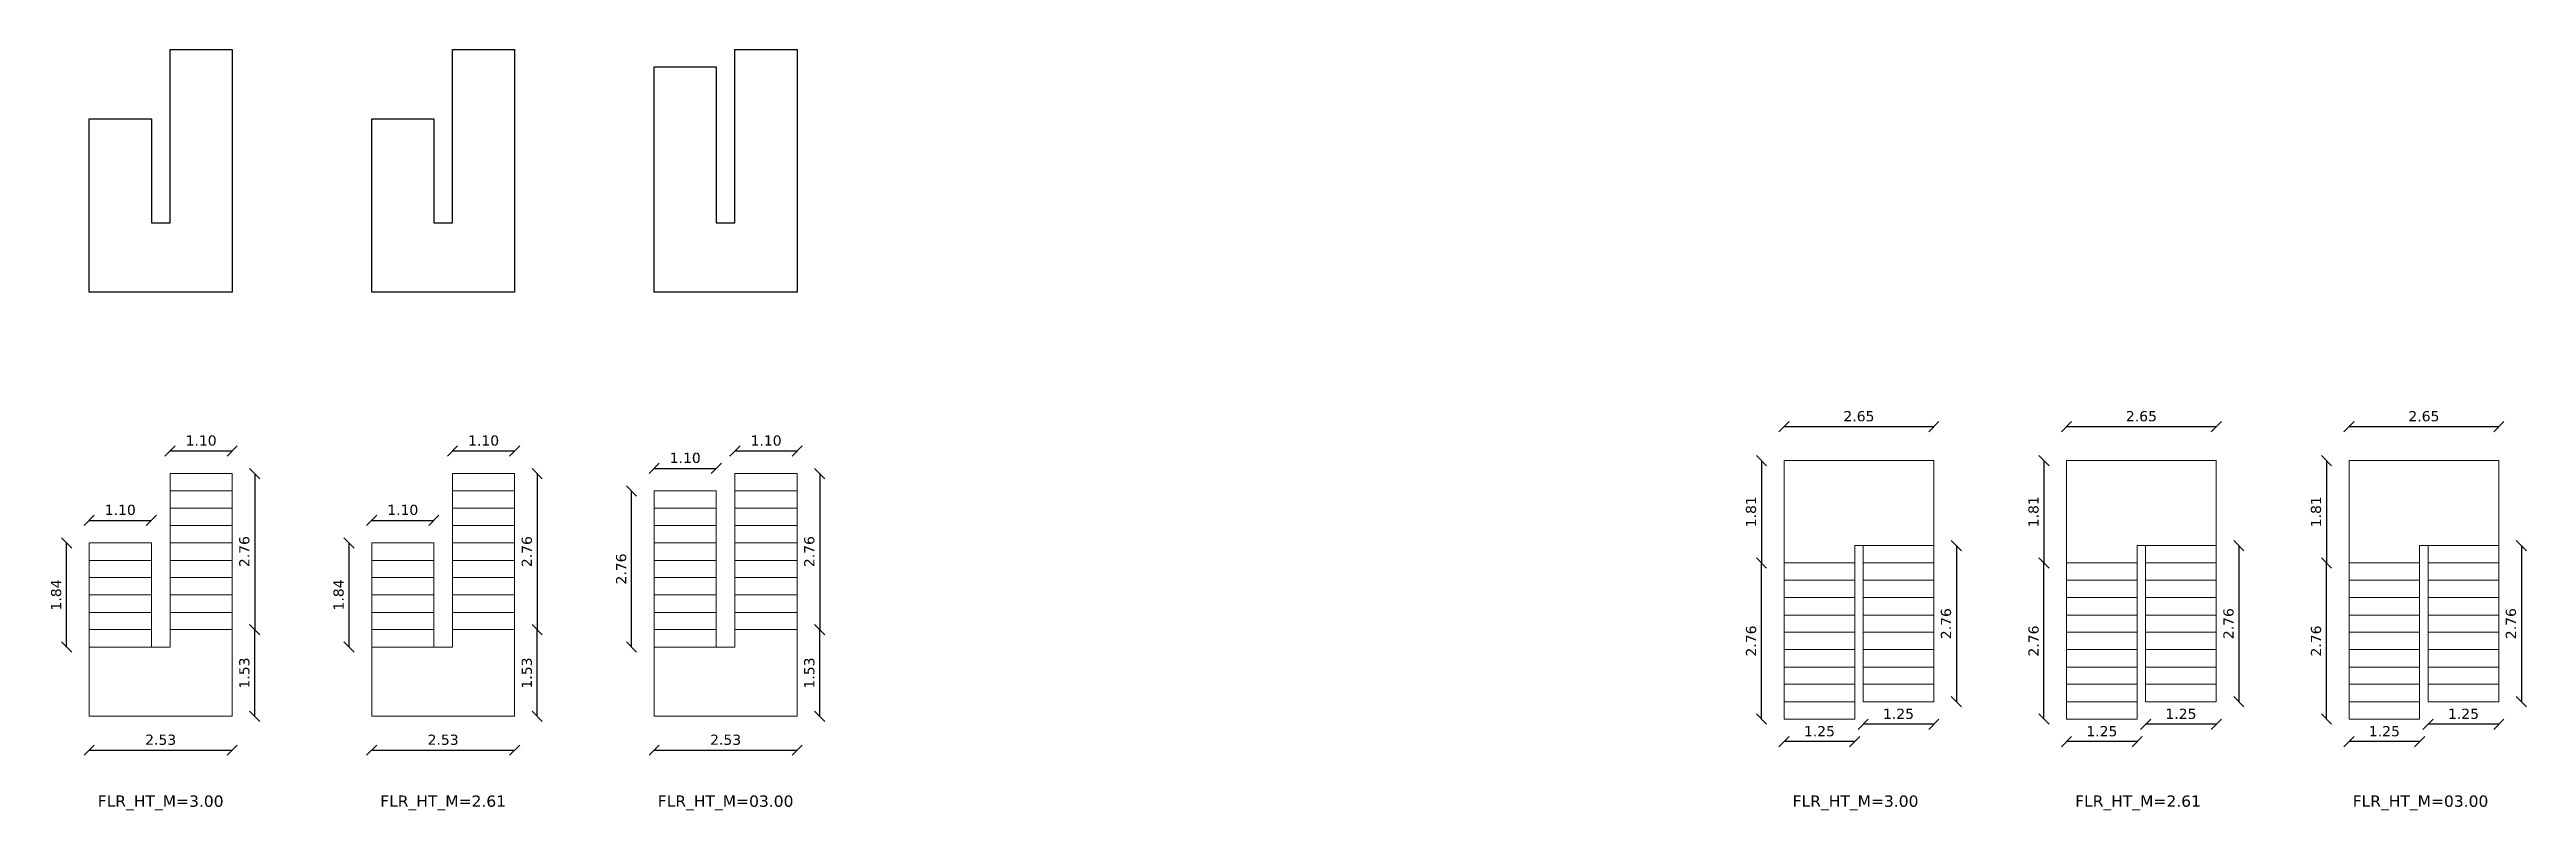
# Model space of a CAD drawing. Header units: metres. Extents: x 609 to 1377, y 679 to 857.
# Drawn here: x 1032.09 to 1075.93, y 723.85 to 737.31 of the extents above; entities that cross this region are included whole.
import ezdxf

# ---------------------------------------------------------------- set-up
doc = ezdxf.new("R2010")
doc.units = ezdxf.units.M
doc.header["$MEASUREMENT"] = 0
doc.header["$PDMODE"] = 2
doc.header["$PDSIZE"] = 50
doc.layers.get('0').update_dxf_attribs({"lineweight": 0})
doc.layers.get('Defpoints').update_dxf_attribs({"lineweight": 0})
for name, color, linetype, lineweight in [('BLK_1_FLR_-1_FIRESTAIR_1', 1, 'Continuous', 0), ('BLK_1_FLR_-1_FIRESTAIR_1_FLIGHT_1', 7, 'Continuous', 0), ('BLK_1_FLR_-1_FIRESTAIR_1_FLIGHT_2', 7, 'Continuous', 0), ('BLK_1_FLR_-1_FIRESTAIR_1_LANDING_1', 7, 'Continuous', 0), ('BLK_1_FLR_-1_STAIR_1_FLIGHT_1', 7, 'Continuous', 0), ('BLK_1_FLR_-1_STAIR_1_FLIGHT_2', 7, 'Continuous', 0), ('BLK_1_FLR_-1_STAIR_1_LANDING_1', 7, 'Continuous', 0), ('BLK_1_FLR_0_FIRESTAIR_1', 1, 'Continuous', 0), ('BLK_1_FLR_0_FIRESTAIR_1_FLIGHT_1', 7, 'Continuous', 0), ('BLK_1_FLR_0_FIRESTAIR_1_FLIGHT_2', 7, 'Continuous', 0), ('BLK_1_FLR_0_FIRESTAIR_1_LANDING_1', 7, 'Continuous', 0), ('BLK_1_FLR_0_STAIR_1_FLIGHT_1', 7, 'Continuous', 0), ('BLK_1_FLR_0_STAIR_1_FLIGHT_2', 7, 'Continuous', 0), ('BLK_1_FLR_0_STAIR_1_LANDING_1', 7, 'Continuous', 0), ('BLK_1_FLR_1_FIRESTAIR_1', 1, 'Continuous', 0), ('BLK_1_FLR_1_FIRESTAIR_1_FLIGHT_1', 7, 'Continuous', 0), ('BLK_1_FLR_1_FIRESTAIR_1_FLIGHT_2', 7, 'Continuous', 0), ('BLK_1_FLR_1_FIRESTAIR_1_LANDING_1', 7, 'Continuous', 0), ('BLK_1_FLR_1_STAIR_1_FLIGHT_1', 7, 'Continuous', 0), ('BLK_1_FLR_1_STAIR_1_FLIGHT_2', 7, 'Continuous', 0), ('BLK_1_FLR_1_STAIR_1_LANDING_1', 7, 'Continuous', 0)]:
    doc.layers.add(name, color=color, linetype=linetype, lineweight=lineweight)
for name, color, linetype in [('BLK_1_FLR_-1_STAIR_1', 1, 'Continuous'), ('BLK_1_FLR_0_STAIR_1', 1, 'Continuous'), ('BLK_1_FLR_1_STAIR_1', 1, 'Continuous')]:
    doc.layers.add(name, color=color, linetype=linetype)
doc.styles.get("Standard").update_dxf_attribs({"font": 'verdana.ttf', "height": 0.18})
doc.dimstyles.get("Standard").update_dxf_attribs({"dimscale": 0, "dimtxt": 0.18, "dimasz": 0.18, "dimexe": 0.18, "dimexo": 0.0625, "dimgap": 0.09, "dimtad": 1, "dimtoh": 1, "dimzin": 0, "dimdsep": 46, "dimtxsty": 'Standard', "dimblk": 'OBLIQUE', "dimcen": 0.09, "dimse1": 1, "dimse2": 1, "dimadec": 0, "dimazin": 0, "dimtfac": 1, "dimtofl": 0, "dimtmove": 0, "dimatfit": 3, "dimldrblk": 'OBLIQUE', "dimfxl": 1, "dimtolj": 1, "dimtzin": 0, "dimarcsym": 0})

msp = doc.modelspace()

# ---------------------------------------------------------------- texts
at = {"layer": 'BLK_1_FLR_-1_FIRESTAIR_1', "insert": (1064.053, 724.113), "char_height": 0.2, "width": 2.4, "attachment_point": 2}
msp.add_mtext('FLR_HT_M=3.00', dxfattribs=at)
at = {"layer": 'BLK_1_FLR_-1_STAIR_1', "linetype": 'Continuous', "insert": (1034.053, 724.113), "char_height": 0.2, "width": 2.4, "attachment_point": 2}
msp.add_mtext('FLR_HT_M=3.00', dxfattribs=at)
at = {"layer": 'BLK_1_FLR_0_FIRESTAIR_1', "insert": (1069.053, 724.113), "char_height": 0.2, "width": 2.4, "attachment_point": 2}
msp.add_mtext('FLR_HT_M=2.61', dxfattribs=at)
at = {"layer": 'BLK_1_FLR_0_STAIR_1', "linetype": 'Continuous', "insert": (1039.053, 724.113), "char_height": 0.2, "width": 2.4, "attachment_point": 2}
msp.add_mtext('FLR_HT_M=2.61', dxfattribs=at)
at = {"layer": 'BLK_1_FLR_1_FIRESTAIR_1', "insert": (1074.053, 724.113), "char_height": 0.2, "width": 2.4, "attachment_point": 2}
msp.add_mtext('FLR_HT_M=03.00', dxfattribs=at)
at = {"layer": 'BLK_1_FLR_1_STAIR_1', "linetype": 'Continuous', "insert": (1044.053, 724.113), "char_height": 0.2, "width": 2.4, "attachment_point": 2}
msp.add_mtext('FLR_HT_M=03.00', dxfattribs=at)

# ---------------------------------------------------------------- blocks, each defined once
blk = doc.blocks.new('_Oblique')
at = {"color": 0, "linetype": 'ByBlock', "lineweight": -2}
blk.add_line((-0.5, -0.5), (0.5, 0.5), dxfattribs=at)
blk = doc.blocks.new('*D126')
at = {"layer": 'BLK_1_FLR_0_STAIR_1_FLIGHT_2', "color": 0, "linetype": 'Continuous', "lineweight": -2}
blk.add_line((1037.388, 726.739), (1037.388, 728.579), dxfattribs=at)
at = {"layer": 'Defpoints', "color": 0, "linetype": 'Continuous'}
for p in [(1037.388, 728.579), (1037.788, 728.579), (1037.788, 726.739)]:
    blk.add_point(p, dxfattribs=at)
at = {"layer": 'BLK_1_FLR_0_STAIR_1_FLIGHT_2', "color": 0, "linetype": 'Continuous', "lineweight": -2, "xscale": 0.18, "yscale": 0.18, "zscale": 0.18}
for p, rotation in [((1037.388, 728.579), 90), ((1037.388, 726.739), 270)]:
    blk.add_blockref('_Oblique', p, dxfattribs=dict(at, rotation=rotation))
at = {"layer": 'BLK_1_FLR_0_STAIR_1_FLIGHT_2', "color": 0, "linetype": 'Continuous', "insert": (1037.204, 727.659), "char_height": 0.18, "attachment_point": 5, "rotation": 90}
blk.add_mtext('\\A1;1.84', dxfattribs=at)
blk = doc.blocks.new('*D127')
at = {"layer": 'BLK_1_FLR_0_STAIR_1_FLIGHT_1', "color": 0, "linetype": 'Continuous', "lineweight": -2}
blk.add_line((1040.718, 729.806), (1040.718, 727.046), dxfattribs=at)
at = {"layer": 'Defpoints', "color": 0, "linetype": 'Continuous'}
for p in [(1040.318, 729.806), (1040.318, 727.046), (1040.718, 727.046)]:
    blk.add_point(p, dxfattribs=at)
at = {"layer": 'BLK_1_FLR_0_STAIR_1_FLIGHT_1', "color": 0, "linetype": 'Continuous', "lineweight": -2, "xscale": 0.18, "yscale": 0.18, "zscale": 0.18}
for p, rotation in [((1040.718, 729.806), 90), ((1040.718, 727.046), 270)]:
    blk.add_blockref('_Oblique', p, dxfattribs=dict(at, rotation=rotation))
at = {"layer": 'BLK_1_FLR_0_STAIR_1_FLIGHT_1', "color": 0, "linetype": 'Continuous', "insert": (1040.535, 728.426), "char_height": 0.18, "attachment_point": 5, "rotation": 90}
blk.add_mtext('\\A1;2.76', dxfattribs=at)
blk = doc.blocks.new('*D128')
at = {"layer": 'BLK_1_FLR_0_STAIR_1_FLIGHT_2', "color": 0, "linetype": 'Continuous', "lineweight": -2}
blk.add_line((1037.788, 728.979), (1038.888, 728.979), dxfattribs=at)
at = {"layer": 'Defpoints', "color": 0, "linetype": 'Continuous'}
for p in [(1038.888, 728.979), (1037.788, 728.579), (1038.888, 728.579)]:
    blk.add_point(p, dxfattribs=at)
at = {"layer": 'BLK_1_FLR_0_STAIR_1_FLIGHT_2', "color": 0, "linetype": 'Continuous', "lineweight": -2, "xscale": 0.18, "yscale": 0.18, "zscale": 0.18, "rotation": 180}
blk.add_blockref('_Oblique', (1037.788, 728.979), dxfattribs=at)
at = {"layer": 'BLK_1_FLR_0_STAIR_1_FLIGHT_2', "color": 0, "linetype": 'Continuous', "lineweight": -2, "xscale": 0.18, "yscale": 0.18, "zscale": 0.18}
blk.add_blockref('_Oblique', (1038.888, 728.979), dxfattribs=at)
at = {"layer": 'BLK_1_FLR_0_STAIR_1_FLIGHT_2', "color": 0, "linetype": 'Continuous', "insert": (1038.338, 729.163), "char_height": 0.18, "attachment_point": 5}
blk.add_mtext('\\A1;1.10', dxfattribs=at)
blk = doc.blocks.new('*D129')
at = {"layer": 'BLK_1_FLR_0_STAIR_1_FLIGHT_1', "color": 0, "linetype": 'Continuous', "lineweight": -2}
blk.add_line((1039.219, 730.207), (1040.318, 730.207), dxfattribs=at)
at = {"layer": 'Defpoints', "color": 0, "linetype": 'Continuous'}
for p in [(1040.318, 730.207), (1039.219, 729.806), (1040.318, 729.807)]:
    blk.add_point(p, dxfattribs=at)
at = {"layer": 'BLK_1_FLR_0_STAIR_1_FLIGHT_1', "color": 0, "linetype": 'Continuous', "lineweight": -2, "xscale": 0.18, "yscale": 0.18, "zscale": 0.18, "rotation": 180}
blk.add_blockref('_Oblique', (1039.219, 730.207), dxfattribs=at)
at = {"layer": 'BLK_1_FLR_0_STAIR_1_FLIGHT_1', "color": 0, "linetype": 'Continuous', "lineweight": -2, "xscale": 0.18, "yscale": 0.18, "zscale": 0.18}
blk.add_blockref('_Oblique', (1040.318, 730.207), dxfattribs=at)
at = {"layer": 'BLK_1_FLR_0_STAIR_1_FLIGHT_1', "color": 0, "linetype": 'Continuous', "insert": (1039.769, 730.39), "char_height": 0.18, "attachment_point": 5}
blk.add_mtext('\\A1;1.10', dxfattribs=at)
blk = doc.blocks.new('*D131')
at = {"layer": 'BLK_1_FLR_0_FIRESTAIR_1_FLIGHT_2', "color": 0, "lineweight": -2}
blk.add_line((1070.838, 728.532), (1070.838, 725.772), dxfattribs=at)
at = {"layer": 'Defpoints', "color": 0}
for p in [(1070.438, 728.532), (1070.438, 725.772), (1070.838, 725.772)]:
    blk.add_point(p, dxfattribs=at)
at = {"layer": 'BLK_1_FLR_0_FIRESTAIR_1_FLIGHT_2', "color": 0, "lineweight": -2, "xscale": 0.18, "yscale": 0.18, "zscale": 0.18}
for p, rotation in [((1070.838, 728.532), 90), ((1070.838, 725.772), 270)]:
    blk.add_blockref('_Oblique', p, dxfattribs=dict(at, rotation=rotation))
at = {"layer": 'BLK_1_FLR_0_FIRESTAIR_1_FLIGHT_2', "color": 0, "insert": (1070.655, 727.152), "char_height": 0.18, "attachment_point": 5, "rotation": 90}
blk.add_mtext('\\A1;2.76', dxfattribs=at)
blk = doc.blocks.new('*D132')
at = {"layer": 'BLK_1_FLR_0_FIRESTAIR_1_FLIGHT_1', "color": 0, "lineweight": -2}
blk.add_line((1067.388, 725.465), (1067.388, 728.225), dxfattribs=at)
at = {"layer": 'Defpoints', "color": 0}
for p in [(1067.388, 728.225), (1067.788, 728.225), (1067.788, 725.465)]:
    blk.add_point(p, dxfattribs=at)
at = {"layer": 'BLK_1_FLR_0_FIRESTAIR_1_FLIGHT_1', "color": 0, "lineweight": -2, "xscale": 0.18, "yscale": 0.18, "zscale": 0.18}
for p, rotation in [((1067.388, 728.225), 90), ((1067.388, 725.465), 270)]:
    blk.add_blockref('_Oblique', p, dxfattribs=dict(at, rotation=rotation))
at = {"layer": 'BLK_1_FLR_0_FIRESTAIR_1_FLIGHT_1', "color": 0, "insert": (1067.205, 726.845), "char_height": 0.18, "attachment_point": 5, "rotation": 90}
blk.add_mtext('\\A1;2.76', dxfattribs=at)
blk = doc.blocks.new('*D130')
at = {"layer": 'BLK_1_FLR_0_FIRESTAIR_1_FLIGHT_2', "color": 0, "lineweight": -2}
blk.add_line((1070.438, 725.372), (1069.187, 725.372), dxfattribs=at)
at = {"layer": 'Defpoints', "color": 0}
for p in [(1069.187, 725.772), (1070.438, 725.772), (1069.187, 725.372)]:
    blk.add_point(p, dxfattribs=at)
at = {"layer": 'BLK_1_FLR_0_FIRESTAIR_1_FLIGHT_2', "color": 0, "lineweight": -2, "xscale": 0.18, "yscale": 0.18, "zscale": 0.18, "rotation": 180}
blk.add_blockref('_Oblique', (1069.187, 725.372), dxfattribs=at)
at = {"layer": 'BLK_1_FLR_0_FIRESTAIR_1_FLIGHT_2', "color": 0, "lineweight": -2, "xscale": 0.18, "yscale": 0.18, "zscale": 0.18}
blk.add_blockref('_Oblique', (1070.438, 725.372), dxfattribs=at)
at = {"layer": 'BLK_1_FLR_0_FIRESTAIR_1_FLIGHT_2', "color": 0, "insert": (1069.813, 725.556), "char_height": 0.18, "attachment_point": 5}
blk.add_mtext('\\A1;1.25', dxfattribs=at)
blk = doc.blocks.new('*D133')
at = {"layer": 'BLK_1_FLR_0_FIRESTAIR_1_FLIGHT_1', "color": 0, "lineweight": -2}
blk.add_line((1069.038, 725.065), (1067.788, 725.065), dxfattribs=at)
at = {"layer": 'Defpoints', "color": 0}
for p in [(1067.788, 725.465), (1069.038, 725.465), (1067.788, 725.065)]:
    blk.add_point(p, dxfattribs=at)
at = {"layer": 'BLK_1_FLR_0_FIRESTAIR_1_FLIGHT_1', "color": 0, "lineweight": -2, "xscale": 0.18, "yscale": 0.18, "zscale": 0.18, "rotation": 180}
blk.add_blockref('_Oblique', (1067.788, 725.065), dxfattribs=at)
at = {"layer": 'BLK_1_FLR_0_FIRESTAIR_1_FLIGHT_1', "color": 0, "lineweight": -2, "xscale": 0.18, "yscale": 0.18, "zscale": 0.18}
blk.add_blockref('_Oblique', (1069.038, 725.065), dxfattribs=at)
at = {"layer": 'BLK_1_FLR_0_FIRESTAIR_1_FLIGHT_1', "color": 0, "insert": (1068.413, 725.248), "char_height": 0.18, "attachment_point": 5}
blk.add_mtext('\\A1;1.25', dxfattribs=at)
blk = doc.blocks.new('*D134')
at = {"layer": 'BLK_1_FLR_0_STAIR_1_LANDING_1', "color": 0, "lineweight": -2}
blk.add_line((1037.788, 724.913), (1040.318, 724.913), dxfattribs=at)
at = {"layer": 'Defpoints', "color": 0, "linetype": 'Continuous'}
for p in [(1037.788, 725.513), (1040.318, 725.513), (1040.318, 724.913)]:
    blk.add_point(p, dxfattribs=at)
at = {"layer": 'BLK_1_FLR_0_STAIR_1_LANDING_1', "color": 0, "linetype": 'Continuous', "lineweight": -2, "xscale": 0.18, "yscale": 0.18, "zscale": 0.18, "rotation": 180}
blk.add_blockref('_Oblique', (1037.788, 724.913), dxfattribs=at)
at = {"layer": 'BLK_1_FLR_0_STAIR_1_LANDING_1', "color": 0, "linetype": 'Continuous', "lineweight": -2, "xscale": 0.18, "yscale": 0.18, "zscale": 0.18}
blk.add_blockref('_Oblique', (1040.318, 724.913), dxfattribs=at)
at = {"layer": 'BLK_1_FLR_0_STAIR_1_LANDING_1', "color": 0, "linetype": 'Continuous', "insert": (1039.053, 725.097), "char_height": 0.18, "attachment_point": 5}
blk.add_mtext('\\A1;2.53', dxfattribs=at)
blk = doc.blocks.new('*D135')
at = {"layer": 'BLK_1_FLR_0_FIRESTAIR_1_LANDING_1', "color": 0, "lineweight": -2}
blk.add_line((1070.438, 730.636), (1067.788, 730.636), dxfattribs=at)
at = {"layer": 'Defpoints', "color": 0}
for p in [(1067.788, 730.636), (1067.788, 730.036), (1070.438, 730.036)]:
    blk.add_point(p, dxfattribs=at)
at = {"layer": 'BLK_1_FLR_0_FIRESTAIR_1_LANDING_1', "color": 0, "lineweight": -2, "xscale": 0.18, "yscale": 0.18, "zscale": 0.18, "rotation": 180}
blk.add_blockref('_Oblique', (1067.788, 730.636), dxfattribs=at)
at = {"layer": 'BLK_1_FLR_0_FIRESTAIR_1_LANDING_1', "color": 0, "lineweight": -2, "xscale": 0.18, "yscale": 0.18, "zscale": 0.18}
blk.add_blockref('_Oblique', (1070.438, 730.636), dxfattribs=at)
at = {"layer": 'BLK_1_FLR_0_FIRESTAIR_1_LANDING_1', "color": 0, "insert": (1069.113, 730.82), "char_height": 0.18, "attachment_point": 5}
blk.add_mtext('\\A1;2.65', dxfattribs=at)
blk = doc.blocks.new('*D136')
at = {"layer": 'BLK_1_FLR_0_STAIR_1_LANDING_1', "color": 0, "lineweight": -2}
blk.add_line((1040.718, 725.513), (1040.718, 727.046), dxfattribs=at)
at = {"layer": 'Defpoints', "color": 0, "linetype": 'Continuous'}
for p in [(1040.318, 727.046), (1040.718, 727.046), (1040.318, 725.513)]:
    blk.add_point(p, dxfattribs=at)
at = {"layer": 'BLK_1_FLR_0_STAIR_1_LANDING_1', "color": 0, "linetype": 'Continuous', "lineweight": -2, "xscale": 0.18, "yscale": 0.18, "zscale": 0.18}
for p, rotation in [((1040.718, 727.046), 90), ((1040.718, 725.513), 270)]:
    blk.add_blockref('_Oblique', p, dxfattribs=dict(at, rotation=rotation))
at = {"layer": 'BLK_1_FLR_0_STAIR_1_LANDING_1', "color": 0, "linetype": 'Continuous', "insert": (1040.535, 726.279), "char_height": 0.18, "attachment_point": 5, "rotation": 90}
blk.add_mtext('\\A1;1.53', dxfattribs=at)
blk = doc.blocks.new('*D137')
at = {"layer": 'BLK_1_FLR_0_FIRESTAIR_1_LANDING_1', "color": 0, "lineweight": -2}
blk.add_line((1067.388, 730.036), (1067.388, 728.225), dxfattribs=at)
at = {"layer": 'Defpoints', "color": 0}
for p in [(1067.788, 730.036), (1067.388, 728.225), (1067.788, 728.225)]:
    blk.add_point(p, dxfattribs=at)
at = {"layer": 'BLK_1_FLR_0_FIRESTAIR_1_LANDING_1', "color": 0, "lineweight": -2, "xscale": 0.18, "yscale": 0.18, "zscale": 0.18}
for p, rotation in [((1067.388, 730.036), 90), ((1067.388, 728.225), 270)]:
    blk.add_blockref('_Oblique', p, dxfattribs=dict(at, rotation=rotation))
at = {"layer": 'BLK_1_FLR_0_FIRESTAIR_1_LANDING_1', "color": 0, "insert": (1067.204, 729.131), "char_height": 0.18, "attachment_point": 5, "rotation": 90}
blk.add_mtext('\\A1;1.81', dxfattribs=at)
blk = doc.blocks.new('*D290')
at = {"layer": 'BLK_1_FLR_-1_STAIR_1_FLIGHT_1', "color": 0, "linetype": 'Continuous', "lineweight": -2}
blk.add_line((1032.388, 726.739), (1032.388, 728.579), dxfattribs=at)
at = {"layer": 'Defpoints', "color": 0, "linetype": 'Continuous'}
for p in [(1032.388, 728.579), (1032.788, 728.579), (1032.788, 726.739)]:
    blk.add_point(p, dxfattribs=at)
at = {"layer": 'BLK_1_FLR_-1_STAIR_1_FLIGHT_1', "color": 0, "linetype": 'Continuous', "lineweight": -2, "xscale": 0.18, "yscale": 0.18, "zscale": 0.18}
for p, rotation in [((1032.388, 728.579), 90), ((1032.388, 726.739), 270)]:
    blk.add_blockref('_Oblique', p, dxfattribs=dict(at, rotation=rotation))
at = {"layer": 'BLK_1_FLR_-1_STAIR_1_FLIGHT_1', "color": 0, "linetype": 'Continuous', "insert": (1032.204, 727.659), "char_height": 0.18, "attachment_point": 5, "rotation": 90}
blk.add_mtext('\\A1;1.84', dxfattribs=at)
blk = doc.blocks.new('*D291')
at = {"layer": 'BLK_1_FLR_-1_STAIR_1_FLIGHT_2', "color": 0, "linetype": 'Continuous', "lineweight": -2}
blk.add_line((1035.718, 729.806), (1035.718, 727.046), dxfattribs=at)
at = {"layer": 'Defpoints', "color": 0, "linetype": 'Continuous'}
for p in [(1035.318, 729.806), (1035.318, 727.046), (1035.718, 727.046)]:
    blk.add_point(p, dxfattribs=at)
at = {"layer": 'BLK_1_FLR_-1_STAIR_1_FLIGHT_2', "color": 0, "linetype": 'Continuous', "lineweight": -2, "xscale": 0.18, "yscale": 0.18, "zscale": 0.18}
for p, rotation in [((1035.718, 729.806), 90), ((1035.718, 727.046), 270)]:
    blk.add_blockref('_Oblique', p, dxfattribs=dict(at, rotation=rotation))
at = {"layer": 'BLK_1_FLR_-1_STAIR_1_FLIGHT_2', "color": 0, "linetype": 'Continuous', "insert": (1035.535, 728.426), "char_height": 0.18, "attachment_point": 5, "rotation": 90}
blk.add_mtext('\\A1;2.76', dxfattribs=at)
blk = doc.blocks.new('*D292')
at = {"layer": 'BLK_1_FLR_-1_STAIR_1_FLIGHT_1', "color": 0, "linetype": 'Continuous', "lineweight": -2}
blk.add_line((1032.788, 728.979), (1033.888, 728.979), dxfattribs=at)
at = {"layer": 'Defpoints', "color": 0, "linetype": 'Continuous'}
for p in [(1033.888, 728.979), (1032.788, 728.579), (1033.888, 728.579)]:
    blk.add_point(p, dxfattribs=at)
at = {"layer": 'BLK_1_FLR_-1_STAIR_1_FLIGHT_1', "color": 0, "linetype": 'Continuous', "lineweight": -2, "xscale": 0.18, "yscale": 0.18, "zscale": 0.18, "rotation": 180}
blk.add_blockref('_Oblique', (1032.788, 728.979), dxfattribs=at)
at = {"layer": 'BLK_1_FLR_-1_STAIR_1_FLIGHT_1', "color": 0, "linetype": 'Continuous', "lineweight": -2, "xscale": 0.18, "yscale": 0.18, "zscale": 0.18}
blk.add_blockref('_Oblique', (1033.888, 728.979), dxfattribs=at)
at = {"layer": 'BLK_1_FLR_-1_STAIR_1_FLIGHT_1', "color": 0, "linetype": 'Continuous', "insert": (1033.338, 729.163), "char_height": 0.18, "attachment_point": 5}
blk.add_mtext('\\A1;1.10', dxfattribs=at)
blk = doc.blocks.new('*D293')
at = {"layer": 'BLK_1_FLR_-1_STAIR_1_FLIGHT_2', "color": 0, "linetype": 'Continuous', "lineweight": -2}
blk.add_line((1034.219, 730.207), (1035.318, 730.207), dxfattribs=at)
at = {"layer": 'Defpoints', "color": 0, "linetype": 'Continuous'}
for p in [(1035.318, 730.207), (1034.219, 729.806), (1035.318, 729.807)]:
    blk.add_point(p, dxfattribs=at)
at = {"layer": 'BLK_1_FLR_-1_STAIR_1_FLIGHT_2', "color": 0, "linetype": 'Continuous', "lineweight": -2, "xscale": 0.18, "yscale": 0.18, "zscale": 0.18, "rotation": 180}
blk.add_blockref('_Oblique', (1034.219, 730.207), dxfattribs=at)
at = {"layer": 'BLK_1_FLR_-1_STAIR_1_FLIGHT_2', "color": 0, "linetype": 'Continuous', "lineweight": -2, "xscale": 0.18, "yscale": 0.18, "zscale": 0.18}
blk.add_blockref('_Oblique', (1035.318, 730.207), dxfattribs=at)
at = {"layer": 'BLK_1_FLR_-1_STAIR_1_FLIGHT_2', "color": 0, "linetype": 'Continuous', "insert": (1034.769, 730.39), "char_height": 0.18, "attachment_point": 5}
blk.add_mtext('\\A1;1.10', dxfattribs=at)
blk = doc.blocks.new('*D288')
at = {"layer": 'BLK_1_FLR_-1_STAIR_1_LANDING_1', "color": 0, "lineweight": -2}
blk.add_line((1032.788, 724.913), (1035.318, 724.913), dxfattribs=at)
at = {"layer": 'Defpoints', "color": 0}
for p in [(1032.788, 725.513), (1035.318, 725.513), (1035.318, 724.913)]:
    blk.add_point(p, dxfattribs=at)
at = {"layer": 'BLK_1_FLR_-1_STAIR_1_LANDING_1', "color": 0, "lineweight": -2, "xscale": 0.18, "yscale": 0.18, "zscale": 0.18, "rotation": 180}
blk.add_blockref('_Oblique', (1032.788, 724.913), dxfattribs=at)
at = {"layer": 'BLK_1_FLR_-1_STAIR_1_LANDING_1', "color": 0, "lineweight": -2, "xscale": 0.18, "yscale": 0.18, "zscale": 0.18}
blk.add_blockref('_Oblique', (1035.318, 724.913), dxfattribs=at)
at = {"layer": 'BLK_1_FLR_-1_STAIR_1_LANDING_1', "color": 0, "insert": (1034.053, 725.097), "char_height": 0.18, "attachment_point": 5}
blk.add_mtext('\\A1;2.53', dxfattribs=at)
blk = doc.blocks.new('*D289')
at = {"layer": 'BLK_1_FLR_-1_STAIR_1_LANDING_1', "color": 0, "lineweight": -2}
blk.add_line((1035.718, 725.513), (1035.718, 727.046), dxfattribs=at)
at = {"layer": 'Defpoints', "color": 0}
for p in [(1035.318, 727.046), (1035.718, 727.046), (1035.318, 725.513)]:
    blk.add_point(p, dxfattribs=at)
at = {"layer": 'BLK_1_FLR_-1_STAIR_1_LANDING_1', "color": 0, "lineweight": -2, "xscale": 0.18, "yscale": 0.18, "zscale": 0.18}
for p, rotation in [((1035.718, 727.046), 90), ((1035.718, 725.513), 270)]:
    blk.add_blockref('_Oblique', p, dxfattribs=dict(at, rotation=rotation))
at = {"layer": 'BLK_1_FLR_-1_STAIR_1_LANDING_1', "color": 0, "insert": (1035.535, 726.279), "char_height": 0.18, "attachment_point": 5, "rotation": 90}
blk.add_mtext('\\A1;1.53', dxfattribs=at)
blk = doc.blocks.new('*D296')
at = {"layer": 'BLK_1_FLR_1_STAIR_1_FLIGHT_2', "color": 0, "linetype": 'Continuous', "lineweight": -2}
blk.add_line((1042.388, 726.739), (1042.388, 729.499), dxfattribs=at)
at = {"layer": 'Defpoints', "color": 0, "linetype": 'Continuous'}
for p in [(1042.388, 729.499), (1042.788, 729.499), (1042.788, 726.739)]:
    blk.add_point(p, dxfattribs=at)
at = {"layer": 'BLK_1_FLR_1_STAIR_1_FLIGHT_2', "color": 0, "linetype": 'Continuous', "lineweight": -2, "xscale": 0.18, "yscale": 0.18, "zscale": 0.18}
for p, rotation in [((1042.388, 729.499), 90), ((1042.388, 726.739), 270)]:
    blk.add_blockref('_Oblique', p, dxfattribs=dict(at, rotation=rotation))
at = {"layer": 'BLK_1_FLR_1_STAIR_1_FLIGHT_2', "color": 0, "linetype": 'Continuous', "insert": (1042.205, 728.119), "char_height": 0.18, "attachment_point": 5, "rotation": 90}
blk.add_mtext('\\A1;2.76', dxfattribs=at)
blk = doc.blocks.new('*D297')
at = {"layer": 'BLK_1_FLR_1_STAIR_1_FLIGHT_1', "color": 0, "linetype": 'Continuous', "lineweight": -2}
blk.add_line((1045.718, 729.806), (1045.718, 727.046), dxfattribs=at)
at = {"layer": 'Defpoints', "color": 0, "linetype": 'Continuous'}
for p in [(1045.318, 729.806), (1045.318, 727.046), (1045.718, 727.046)]:
    blk.add_point(p, dxfattribs=at)
at = {"layer": 'BLK_1_FLR_1_STAIR_1_FLIGHT_1', "color": 0, "linetype": 'Continuous', "lineweight": -2, "xscale": 0.18, "yscale": 0.18, "zscale": 0.18}
for p, rotation in [((1045.718, 729.806), 90), ((1045.718, 727.046), 270)]:
    blk.add_blockref('_Oblique', p, dxfattribs=dict(at, rotation=rotation))
at = {"layer": 'BLK_1_FLR_1_STAIR_1_FLIGHT_1', "color": 0, "linetype": 'Continuous', "insert": (1045.535, 728.426), "char_height": 0.18, "attachment_point": 5, "rotation": 90}
blk.add_mtext('\\A1;2.76', dxfattribs=at)
blk = doc.blocks.new('*D298')
at = {"layer": 'BLK_1_FLR_1_STAIR_1_FLIGHT_2', "color": 0, "linetype": 'Continuous', "lineweight": -2}
blk.add_line((1042.788, 729.899), (1043.888, 729.899), dxfattribs=at)
at = {"layer": 'Defpoints', "color": 0, "linetype": 'Continuous'}
for p in [(1043.888, 729.899), (1042.788, 729.499), (1043.888, 729.499)]:
    blk.add_point(p, dxfattribs=at)
at = {"layer": 'BLK_1_FLR_1_STAIR_1_FLIGHT_2', "color": 0, "linetype": 'Continuous', "lineweight": -2, "xscale": 0.18, "yscale": 0.18, "zscale": 0.18, "rotation": 180}
blk.add_blockref('_Oblique', (1042.788, 729.899), dxfattribs=at)
at = {"layer": 'BLK_1_FLR_1_STAIR_1_FLIGHT_2', "color": 0, "linetype": 'Continuous', "lineweight": -2, "xscale": 0.18, "yscale": 0.18, "zscale": 0.18}
blk.add_blockref('_Oblique', (1043.888, 729.899), dxfattribs=at)
at = {"layer": 'BLK_1_FLR_1_STAIR_1_FLIGHT_2', "color": 0, "linetype": 'Continuous', "insert": (1043.338, 730.083), "char_height": 0.18, "attachment_point": 5}
blk.add_mtext('\\A1;1.10', dxfattribs=at)
blk = doc.blocks.new('*D299')
at = {"layer": 'BLK_1_FLR_1_STAIR_1_FLIGHT_1', "color": 0, "linetype": 'Continuous', "lineweight": -2}
blk.add_line((1044.219, 730.207), (1045.318, 730.207), dxfattribs=at)
at = {"layer": 'Defpoints', "color": 0, "linetype": 'Continuous'}
for p in [(1045.318, 730.207), (1044.219, 729.806), (1045.318, 729.807)]:
    blk.add_point(p, dxfattribs=at)
at = {"layer": 'BLK_1_FLR_1_STAIR_1_FLIGHT_1', "color": 0, "linetype": 'Continuous', "lineweight": -2, "xscale": 0.18, "yscale": 0.18, "zscale": 0.18, "rotation": 180}
blk.add_blockref('_Oblique', (1044.219, 730.207), dxfattribs=at)
at = {"layer": 'BLK_1_FLR_1_STAIR_1_FLIGHT_1', "color": 0, "linetype": 'Continuous', "lineweight": -2, "xscale": 0.18, "yscale": 0.18, "zscale": 0.18}
blk.add_blockref('_Oblique', (1045.318, 730.207), dxfattribs=at)
at = {"layer": 'BLK_1_FLR_1_STAIR_1_FLIGHT_1', "color": 0, "linetype": 'Continuous', "insert": (1044.769, 730.39), "char_height": 0.18, "attachment_point": 5}
blk.add_mtext('\\A1;1.10', dxfattribs=at)
blk = doc.blocks.new('*D294')
at = {"layer": 'BLK_1_FLR_1_STAIR_1_LANDING_1', "color": 0, "lineweight": -2}
blk.add_line((1042.788, 724.913), (1045.318, 724.913), dxfattribs=at)
at = {"layer": 'Defpoints', "color": 0, "linetype": 'Continuous'}
for p in [(1042.788, 725.513), (1045.318, 725.513), (1045.318, 724.913)]:
    blk.add_point(p, dxfattribs=at)
at = {"layer": 'BLK_1_FLR_1_STAIR_1_LANDING_1', "color": 0, "linetype": 'Continuous', "lineweight": -2, "xscale": 0.18, "yscale": 0.18, "zscale": 0.18, "rotation": 180}
blk.add_blockref('_Oblique', (1042.788, 724.913), dxfattribs=at)
at = {"layer": 'BLK_1_FLR_1_STAIR_1_LANDING_1', "color": 0, "linetype": 'Continuous', "lineweight": -2, "xscale": 0.18, "yscale": 0.18, "zscale": 0.18}
blk.add_blockref('_Oblique', (1045.318, 724.913), dxfattribs=at)
at = {"layer": 'BLK_1_FLR_1_STAIR_1_LANDING_1', "color": 0, "linetype": 'Continuous', "insert": (1044.053, 725.097), "char_height": 0.18, "attachment_point": 5}
blk.add_mtext('\\A1;2.53', dxfattribs=at)
blk = doc.blocks.new('*D295')
at = {"layer": 'BLK_1_FLR_1_STAIR_1_LANDING_1', "color": 0, "lineweight": -2}
blk.add_line((1045.718, 725.513), (1045.718, 727.046), dxfattribs=at)
at = {"layer": 'Defpoints', "color": 0, "linetype": 'Continuous'}
for p in [(1045.318, 727.046), (1045.718, 727.046), (1045.318, 725.513)]:
    blk.add_point(p, dxfattribs=at)
at = {"layer": 'BLK_1_FLR_1_STAIR_1_LANDING_1', "color": 0, "linetype": 'Continuous', "lineweight": -2, "xscale": 0.18, "yscale": 0.18, "zscale": 0.18}
for p, rotation in [((1045.718, 727.046), 90), ((1045.718, 725.513), 270)]:
    blk.add_blockref('_Oblique', p, dxfattribs=dict(at, rotation=rotation))
at = {"layer": 'BLK_1_FLR_1_STAIR_1_LANDING_1', "color": 0, "linetype": 'Continuous', "insert": (1045.535, 726.279), "char_height": 0.18, "attachment_point": 5, "rotation": 90}
blk.add_mtext('\\A1;1.53', dxfattribs=at)
blk = doc.blocks.new('*D302')
at = {"layer": 'BLK_1_FLR_-1_FIRESTAIR_1_FLIGHT_1', "color": 0, "lineweight": -2}
blk.add_line((1065.838, 728.532), (1065.838, 725.772), dxfattribs=at)
at = {"layer": 'Defpoints', "color": 0}
for p in [(1065.438, 728.532), (1065.438, 725.772), (1065.838, 725.772)]:
    blk.add_point(p, dxfattribs=at)
at = {"layer": 'BLK_1_FLR_-1_FIRESTAIR_1_FLIGHT_1', "color": 0, "lineweight": -2, "xscale": 0.18, "yscale": 0.18, "zscale": 0.18}
for p, rotation in [((1065.838, 728.532), 90), ((1065.838, 725.772), 270)]:
    blk.add_blockref('_Oblique', p, dxfattribs=dict(at, rotation=rotation))
at = {"layer": 'BLK_1_FLR_-1_FIRESTAIR_1_FLIGHT_1', "color": 0, "insert": (1065.655, 727.152), "char_height": 0.18, "attachment_point": 5, "rotation": 90}
blk.add_mtext('\\A1;2.76', dxfattribs=at)
blk = doc.blocks.new('*D303')
at = {"layer": 'BLK_1_FLR_-1_FIRESTAIR_1_FLIGHT_2', "color": 0, "lineweight": -2}
blk.add_line((1062.388, 725.465), (1062.388, 728.225), dxfattribs=at)
at = {"layer": 'Defpoints', "color": 0}
for p in [(1062.388, 728.225), (1062.788, 728.225), (1062.788, 725.465)]:
    blk.add_point(p, dxfattribs=at)
at = {"layer": 'BLK_1_FLR_-1_FIRESTAIR_1_FLIGHT_2', "color": 0, "lineweight": -2, "xscale": 0.18, "yscale": 0.18, "zscale": 0.18}
for p, rotation in [((1062.388, 728.225), 90), ((1062.388, 725.465), 270)]:
    blk.add_blockref('_Oblique', p, dxfattribs=dict(at, rotation=rotation))
at = {"layer": 'BLK_1_FLR_-1_FIRESTAIR_1_FLIGHT_2', "color": 0, "insert": (1062.205, 726.845), "char_height": 0.18, "attachment_point": 5, "rotation": 90}
blk.add_mtext('\\A1;2.76', dxfattribs=at)
blk = doc.blocks.new('*D304')
at = {"layer": 'BLK_1_FLR_-1_FIRESTAIR_1_FLIGHT_1', "color": 0, "lineweight": -2}
blk.add_line((1065.438, 725.372), (1064.187, 725.372), dxfattribs=at)
at = {"layer": 'Defpoints', "color": 0}
for p in [(1064.187, 725.772), (1065.438, 725.772), (1064.187, 725.372)]:
    blk.add_point(p, dxfattribs=at)
at = {"layer": 'BLK_1_FLR_-1_FIRESTAIR_1_FLIGHT_1', "color": 0, "lineweight": -2, "xscale": 0.18, "yscale": 0.18, "zscale": 0.18, "rotation": 180}
blk.add_blockref('_Oblique', (1064.187, 725.372), dxfattribs=at)
at = {"layer": 'BLK_1_FLR_-1_FIRESTAIR_1_FLIGHT_1', "color": 0, "lineweight": -2, "xscale": 0.18, "yscale": 0.18, "zscale": 0.18}
blk.add_blockref('_Oblique', (1065.438, 725.372), dxfattribs=at)
at = {"layer": 'BLK_1_FLR_-1_FIRESTAIR_1_FLIGHT_1', "color": 0, "insert": (1064.813, 725.556), "char_height": 0.18, "attachment_point": 5}
blk.add_mtext('\\A1;1.25', dxfattribs=at)
blk = doc.blocks.new('*D305')
at = {"layer": 'BLK_1_FLR_-1_FIRESTAIR_1_FLIGHT_2', "color": 0, "lineweight": -2}
blk.add_line((1064.038, 725.065), (1062.788, 725.065), dxfattribs=at)
at = {"layer": 'Defpoints', "color": 0}
for p in [(1062.788, 725.465), (1064.038, 725.465), (1062.788, 725.065)]:
    blk.add_point(p, dxfattribs=at)
at = {"layer": 'BLK_1_FLR_-1_FIRESTAIR_1_FLIGHT_2', "color": 0, "lineweight": -2, "xscale": 0.18, "yscale": 0.18, "zscale": 0.18, "rotation": 180}
blk.add_blockref('_Oblique', (1062.788, 725.065), dxfattribs=at)
at = {"layer": 'BLK_1_FLR_-1_FIRESTAIR_1_FLIGHT_2', "color": 0, "lineweight": -2, "xscale": 0.18, "yscale": 0.18, "zscale": 0.18}
blk.add_blockref('_Oblique', (1064.038, 725.065), dxfattribs=at)
at = {"layer": 'BLK_1_FLR_-1_FIRESTAIR_1_FLIGHT_2', "color": 0, "insert": (1063.413, 725.248), "char_height": 0.18, "attachment_point": 5}
blk.add_mtext('\\A1;1.25', dxfattribs=at)
blk = doc.blocks.new('*D300')
at = {"layer": 'BLK_1_FLR_-1_FIRESTAIR_1_LANDING_1', "color": 0, "lineweight": -2}
blk.add_line((1065.438, 730.636), (1062.788, 730.636), dxfattribs=at)
at = {"layer": 'Defpoints', "color": 0}
for p in [(1062.788, 730.636), (1062.788, 730.036), (1065.438, 730.036)]:
    blk.add_point(p, dxfattribs=at)
at = {"layer": 'BLK_1_FLR_-1_FIRESTAIR_1_LANDING_1', "color": 0, "lineweight": -2, "xscale": 0.18, "yscale": 0.18, "zscale": 0.18, "rotation": 180}
blk.add_blockref('_Oblique', (1062.788, 730.636), dxfattribs=at)
at = {"layer": 'BLK_1_FLR_-1_FIRESTAIR_1_LANDING_1', "color": 0, "lineweight": -2, "xscale": 0.18, "yscale": 0.18, "zscale": 0.18}
blk.add_blockref('_Oblique', (1065.438, 730.636), dxfattribs=at)
at = {"layer": 'BLK_1_FLR_-1_FIRESTAIR_1_LANDING_1', "color": 0, "insert": (1064.113, 730.82), "char_height": 0.18, "attachment_point": 5}
blk.add_mtext('\\A1;2.65', dxfattribs=at)
blk = doc.blocks.new('*D301')
at = {"layer": 'BLK_1_FLR_-1_FIRESTAIR_1_LANDING_1', "color": 0, "lineweight": -2}
blk.add_line((1062.388, 730.036), (1062.388, 728.225), dxfattribs=at)
at = {"layer": 'Defpoints', "color": 0}
for p in [(1062.788, 730.036), (1062.388, 728.225), (1062.788, 728.225)]:
    blk.add_point(p, dxfattribs=at)
at = {"layer": 'BLK_1_FLR_-1_FIRESTAIR_1_LANDING_1', "color": 0, "lineweight": -2, "xscale": 0.18, "yscale": 0.18, "zscale": 0.18}
for p, rotation in [((1062.388, 730.036), 90), ((1062.388, 728.225), 270)]:
    blk.add_blockref('_Oblique', p, dxfattribs=dict(at, rotation=rotation))
at = {"layer": 'BLK_1_FLR_-1_FIRESTAIR_1_LANDING_1', "color": 0, "insert": (1062.204, 729.131), "char_height": 0.18, "attachment_point": 5, "rotation": 90}
blk.add_mtext('\\A1;1.81', dxfattribs=at)
blk = doc.blocks.new('*D308')
at = {"layer": 'BLK_1_FLR_1_FIRESTAIR_1_FLIGHT_2', "color": 0, "lineweight": -2}
blk.add_line((1075.838, 728.532), (1075.838, 725.772), dxfattribs=at)
at = {"layer": 'Defpoints', "color": 0}
for p in [(1075.438, 728.532), (1075.438, 725.772), (1075.838, 725.772)]:
    blk.add_point(p, dxfattribs=at)
at = {"layer": 'BLK_1_FLR_1_FIRESTAIR_1_FLIGHT_2', "color": 0, "lineweight": -2, "xscale": 0.18, "yscale": 0.18, "zscale": 0.18}
for p, rotation in [((1075.838, 728.532), 90), ((1075.838, 725.772), 270)]:
    blk.add_blockref('_Oblique', p, dxfattribs=dict(at, rotation=rotation))
at = {"layer": 'BLK_1_FLR_1_FIRESTAIR_1_FLIGHT_2', "color": 0, "insert": (1075.655, 727.152), "char_height": 0.18, "attachment_point": 5, "rotation": 90}
blk.add_mtext('\\A1;2.76', dxfattribs=at)
blk = doc.blocks.new('*D309')
at = {"layer": 'BLK_1_FLR_1_FIRESTAIR_1_FLIGHT_1', "color": 0, "lineweight": -2}
blk.add_line((1072.388, 725.465), (1072.388, 728.225), dxfattribs=at)
at = {"layer": 'Defpoints', "color": 0}
for p in [(1072.388, 728.225), (1072.788, 728.225), (1072.788, 725.465)]:
    blk.add_point(p, dxfattribs=at)
at = {"layer": 'BLK_1_FLR_1_FIRESTAIR_1_FLIGHT_1', "color": 0, "lineweight": -2, "xscale": 0.18, "yscale": 0.18, "zscale": 0.18}
for p, rotation in [((1072.388, 728.225), 90), ((1072.388, 725.465), 270)]:
    blk.add_blockref('_Oblique', p, dxfattribs=dict(at, rotation=rotation))
at = {"layer": 'BLK_1_FLR_1_FIRESTAIR_1_FLIGHT_1', "color": 0, "insert": (1072.205, 726.845), "char_height": 0.18, "attachment_point": 5, "rotation": 90}
blk.add_mtext('\\A1;2.76', dxfattribs=at)
blk = doc.blocks.new('*D310')
at = {"layer": 'BLK_1_FLR_1_FIRESTAIR_1_FLIGHT_2', "color": 0, "lineweight": -2}
blk.add_line((1075.438, 725.372), (1074.187, 725.372), dxfattribs=at)
at = {"layer": 'Defpoints', "color": 0}
for p in [(1074.187, 725.772), (1075.438, 725.772), (1074.187, 725.372)]:
    blk.add_point(p, dxfattribs=at)
at = {"layer": 'BLK_1_FLR_1_FIRESTAIR_1_FLIGHT_2', "color": 0, "lineweight": -2, "xscale": 0.18, "yscale": 0.18, "zscale": 0.18, "rotation": 180}
blk.add_blockref('_Oblique', (1074.187, 725.372), dxfattribs=at)
at = {"layer": 'BLK_1_FLR_1_FIRESTAIR_1_FLIGHT_2', "color": 0, "lineweight": -2, "xscale": 0.18, "yscale": 0.18, "zscale": 0.18}
blk.add_blockref('_Oblique', (1075.438, 725.372), dxfattribs=at)
at = {"layer": 'BLK_1_FLR_1_FIRESTAIR_1_FLIGHT_2', "color": 0, "insert": (1074.813, 725.556), "char_height": 0.18, "attachment_point": 5}
blk.add_mtext('\\A1;1.25', dxfattribs=at)
blk = doc.blocks.new('*D311')
at = {"layer": 'BLK_1_FLR_1_FIRESTAIR_1_FLIGHT_1', "color": 0, "lineweight": -2}
blk.add_line((1074.038, 725.065), (1072.788, 725.065), dxfattribs=at)
at = {"layer": 'Defpoints', "color": 0}
for p in [(1072.788, 725.465), (1074.038, 725.465), (1072.788, 725.065)]:
    blk.add_point(p, dxfattribs=at)
at = {"layer": 'BLK_1_FLR_1_FIRESTAIR_1_FLIGHT_1', "color": 0, "lineweight": -2, "xscale": 0.18, "yscale": 0.18, "zscale": 0.18, "rotation": 180}
blk.add_blockref('_Oblique', (1072.788, 725.065), dxfattribs=at)
at = {"layer": 'BLK_1_FLR_1_FIRESTAIR_1_FLIGHT_1', "color": 0, "lineweight": -2, "xscale": 0.18, "yscale": 0.18, "zscale": 0.18}
blk.add_blockref('_Oblique', (1074.038, 725.065), dxfattribs=at)
at = {"layer": 'BLK_1_FLR_1_FIRESTAIR_1_FLIGHT_1', "color": 0, "insert": (1073.413, 725.248), "char_height": 0.18, "attachment_point": 5}
blk.add_mtext('\\A1;1.25', dxfattribs=at)
blk = doc.blocks.new('*D306')
at = {"layer": 'BLK_1_FLR_1_FIRESTAIR_1_LANDING_1', "color": 0, "lineweight": -2}
blk.add_line((1075.438, 730.636), (1072.788, 730.636), dxfattribs=at)
at = {"layer": 'Defpoints', "color": 0}
for p in [(1072.788, 730.636), (1072.788, 730.036), (1075.438, 730.036)]:
    blk.add_point(p, dxfattribs=at)
at = {"layer": 'BLK_1_FLR_1_FIRESTAIR_1_LANDING_1', "color": 0, "lineweight": -2, "xscale": 0.18, "yscale": 0.18, "zscale": 0.18, "rotation": 180}
blk.add_blockref('_Oblique', (1072.788, 730.636), dxfattribs=at)
at = {"layer": 'BLK_1_FLR_1_FIRESTAIR_1_LANDING_1', "color": 0, "lineweight": -2, "xscale": 0.18, "yscale": 0.18, "zscale": 0.18}
blk.add_blockref('_Oblique', (1075.438, 730.636), dxfattribs=at)
at = {"layer": 'BLK_1_FLR_1_FIRESTAIR_1_LANDING_1', "color": 0, "insert": (1074.113, 730.82), "char_height": 0.18, "attachment_point": 5}
blk.add_mtext('\\A1;2.65', dxfattribs=at)
blk = doc.blocks.new('*D307')
at = {"layer": 'BLK_1_FLR_1_FIRESTAIR_1_LANDING_1', "color": 0, "lineweight": -2}
blk.add_line((1072.388, 730.036), (1072.388, 728.225), dxfattribs=at)
at = {"layer": 'Defpoints', "color": 0}
for p in [(1072.788, 730.036), (1072.388, 728.225), (1072.788, 728.225)]:
    blk.add_point(p, dxfattribs=at)
at = {"layer": 'BLK_1_FLR_1_FIRESTAIR_1_LANDING_1', "color": 0, "lineweight": -2, "xscale": 0.18, "yscale": 0.18, "zscale": 0.18}
for p, rotation in [((1072.388, 730.036), 90), ((1072.388, 728.225), 270)]:
    blk.add_blockref('_Oblique', p, dxfattribs=dict(at, rotation=rotation))
at = {"layer": 'BLK_1_FLR_1_FIRESTAIR_1_LANDING_1', "color": 0, "insert": (1072.204, 729.131), "char_height": 0.18, "attachment_point": 5, "rotation": 90}
blk.add_mtext('\\A1;1.81', dxfattribs=at)

# ---------------------------------------------------------------- dimensions: what is measured, and where the dimension line sits
at = {"layer": 'BLK_1_FLR_-1_FIRESTAIR_1_FLIGHT_1', "color": 1}
dim = msp.add_linear_dim(base=(1065.838, 725.772), p1=(1065.438, 728.532), p2=(1065.438, 725.772), angle=270, dimstyle='Standard', override={"dimscale": 1}, dxfattribs=at)
dim.commit()
dim.dimension.update_dxf_attribs({"geometry": '*D302', "text_midpoint": (1065.655, 727.152)})
at = {"layer": 'BLK_1_FLR_-1_FIRESTAIR_1_FLIGHT_1', "color": 2}
dim = msp.add_linear_dim(base=(1064.187, 725.372), p1=(1065.438, 725.772), p2=(1064.187, 725.772), angle=180, dimstyle='Standard', override={"dimscale": 1}, dxfattribs=at)
dim.commit()
dim.dimension.update_dxf_attribs({"geometry": '*D304', "text_midpoint": (1064.813, 725.556)})
at = {"layer": 'BLK_1_FLR_-1_FIRESTAIR_1_FLIGHT_2', "color": 1}
dim = msp.add_linear_dim(base=(1062.388, 728.225), p1=(1062.788, 725.465), p2=(1062.788, 728.225), angle=270, dimstyle='Standard', override={"dimscale": 1}, dxfattribs=at)
dim.commit()
dim.dimension.update_dxf_attribs({"geometry": '*D303', "text_midpoint": (1062.205, 726.845)})
at = {"layer": 'BLK_1_FLR_-1_FIRESTAIR_1_FLIGHT_2', "color": 2}
dim = msp.add_linear_dim(base=(1062.788, 725.065), p1=(1064.038, 725.465), p2=(1062.788, 725.465), angle=180, dimstyle='Standard', override={"dimscale": 1}, dxfattribs=at)
dim.commit()
dim.dimension.update_dxf_attribs({"geometry": '*D305', "text_midpoint": (1063.413, 725.248)})
at = {"layer": 'BLK_1_FLR_-1_FIRESTAIR_1_LANDING_1', "color": 1}
dim = msp.add_linear_dim(base=(1062.788, 730.636), p1=(1065.438, 730.036), p2=(1062.788, 730.036), angle=180, dimstyle='Standard', override={"dimscale": 1, "dimtmove": 1, "dimfxl": 5}, dxfattribs=at)
dim.commit()
dim.dimension.update_dxf_attribs({"geometry": '*D300', "text_midpoint": (1064.113, 730.82)})
at = {"layer": 'BLK_1_FLR_-1_FIRESTAIR_1_LANDING_1', "color": 2}
dim = msp.add_linear_dim(base=(1062.388, 728.225), p1=(1062.788, 730.036), p2=(1062.788, 728.225), angle=270, dimstyle='Standard', override={"dimscale": 1, "dimtmove": 1, "dimfxl": 5}, dxfattribs=at)
dim.commit()
dim.dimension.update_dxf_attribs({"geometry": '*D301', "text_midpoint": (1062.204, 729.131)})
at = {"layer": 'BLK_1_FLR_-1_STAIR_1_FLIGHT_1', "color": 2, "linetype": 'Continuous'}
dim = msp.add_linear_dim(base=(1033.888, 728.979), p1=(1032.788, 728.579), p2=(1033.888, 728.579), dimstyle='Standard', override={"dimscale": 1}, dxfattribs=at)
dim.commit()
dim.dimension.update_dxf_attribs({"geometry": '*D292', "text_midpoint": (1033.338, 729.163)})
at = {"layer": 'BLK_1_FLR_-1_STAIR_1_FLIGHT_1', "color": 1, "linetype": 'Continuous'}
dim = msp.add_linear_dim(base=(1032.388, 728.579), p1=(1032.788, 726.739), p2=(1032.788, 728.579), angle=90, dimstyle='Standard', override={"dimscale": 1}, dxfattribs=at)
dim.commit()
dim.dimension.update_dxf_attribs({"geometry": '*D290', "text_midpoint": (1032.204, 727.659)})
at = {"layer": 'BLK_1_FLR_-1_STAIR_1_FLIGHT_2', "color": 2, "linetype": 'Continuous'}
dim = msp.add_linear_dim(base=(1035.318, 730.207), p1=(1034.219, 729.806), p2=(1035.318, 729.807), dimstyle='Standard', override={"dimscale": 1}, dxfattribs=at)
dim.commit()
dim.dimension.update_dxf_attribs({"geometry": '*D293', "text_midpoint": (1034.769, 730.39)})
at = {"layer": 'BLK_1_FLR_-1_STAIR_1_FLIGHT_2', "color": 1, "linetype": 'Continuous'}
dim = msp.add_linear_dim(base=(1035.718, 727.046), p1=(1035.318, 729.806), p2=(1035.318, 727.046), angle=90, dimstyle='Standard', override={"dimscale": 1}, dxfattribs=at)
dim.commit()
dim.dimension.update_dxf_attribs({"geometry": '*D291', "text_midpoint": (1035.535, 728.426)})
at = {"layer": 'BLK_1_FLR_-1_STAIR_1_LANDING_1', "color": 2}
dim = msp.add_linear_dim(base=(1035.718, 727.046), p1=(1035.318, 725.513), p2=(1035.318, 727.046), angle=90, dimstyle='Standard', override={"dimscale": 1, "dimtmove": 1, "dimfxl": 5}, dxfattribs=at)
dim.commit()
dim.dimension.update_dxf_attribs({"geometry": '*D289', "text_midpoint": (1035.535, 726.279)})
at = {"layer": 'BLK_1_FLR_-1_STAIR_1_LANDING_1', "color": 1}
dim = msp.add_linear_dim(base=(1035.318, 724.913), p1=(1032.788, 725.513), p2=(1035.318, 725.513), dimstyle='Standard', override={"dimscale": 1, "dimtmove": 1, "dimfxl": 5}, dxfattribs=at)
dim.commit()
dim.dimension.update_dxf_attribs({"geometry": '*D288', "text_midpoint": (1034.053, 725.097)})
at = {"layer": 'BLK_1_FLR_0_FIRESTAIR_1_FLIGHT_1', "color": 1}
dim = msp.add_linear_dim(base=(1067.388, 728.225), p1=(1067.788, 725.465), p2=(1067.788, 728.225), angle=270, dimstyle='Standard', override={"dimscale": 1}, dxfattribs=at)
dim.commit()
dim.dimension.update_dxf_attribs({"geometry": '*D132', "text_midpoint": (1067.205, 726.845)})
at = {"layer": 'BLK_1_FLR_0_FIRESTAIR_1_FLIGHT_1', "color": 2}
dim = msp.add_linear_dim(base=(1067.788, 725.065), p1=(1069.038, 725.465), p2=(1067.788, 725.465), angle=180, dimstyle='Standard', override={"dimscale": 1}, dxfattribs=at)
dim.commit()
dim.dimension.update_dxf_attribs({"geometry": '*D133', "text_midpoint": (1068.413, 725.248)})
at = {"layer": 'BLK_1_FLR_0_FIRESTAIR_1_FLIGHT_2', "color": 1}
dim = msp.add_linear_dim(base=(1070.838, 725.772), p1=(1070.438, 728.532), p2=(1070.438, 725.772), angle=270, dimstyle='Standard', override={"dimscale": 1}, dxfattribs=at)
dim.commit()
dim.dimension.update_dxf_attribs({"geometry": '*D131', "text_midpoint": (1070.655, 727.152)})
at = {"layer": 'BLK_1_FLR_0_FIRESTAIR_1_FLIGHT_2', "color": 2}
dim = msp.add_linear_dim(base=(1069.187, 725.372), p1=(1070.438, 725.772), p2=(1069.187, 725.772), angle=180, dimstyle='Standard', override={"dimscale": 1}, dxfattribs=at)
dim.commit()
dim.dimension.update_dxf_attribs({"geometry": '*D130', "text_midpoint": (1069.813, 725.556)})
at = {"layer": 'BLK_1_FLR_0_FIRESTAIR_1_LANDING_1', "color": 1}
dim = msp.add_linear_dim(base=(1067.788, 730.636), p1=(1070.438, 730.036), p2=(1067.788, 730.036), angle=180, dimstyle='Standard', override={"dimscale": 1, "dimtmove": 1, "dimfxl": 5}, dxfattribs=at)
dim.commit()
dim.dimension.update_dxf_attribs({"geometry": '*D135', "text_midpoint": (1069.113, 730.82)})
at = {"layer": 'BLK_1_FLR_0_FIRESTAIR_1_LANDING_1', "color": 2}
dim = msp.add_linear_dim(base=(1067.388, 728.225), p1=(1067.788, 730.036), p2=(1067.788, 728.225), angle=270, dimstyle='Standard', override={"dimscale": 1, "dimtmove": 1, "dimfxl": 5}, dxfattribs=at)
dim.commit()
dim.dimension.update_dxf_attribs({"geometry": '*D137', "text_midpoint": (1067.204, 729.131)})
at = {"layer": 'BLK_1_FLR_0_STAIR_1_FLIGHT_1', "color": 2, "linetype": 'Continuous'}
dim = msp.add_linear_dim(base=(1040.318, 730.207), p1=(1039.219, 729.806), p2=(1040.318, 729.807), dimstyle='Standard', override={"dimscale": 1}, dxfattribs=at)
dim.commit()
dim.dimension.update_dxf_attribs({"geometry": '*D129', "text_midpoint": (1039.769, 730.39)})
at = {"layer": 'BLK_1_FLR_0_STAIR_1_FLIGHT_1', "color": 1, "linetype": 'Continuous'}
dim = msp.add_linear_dim(base=(1040.718, 727.046), p1=(1040.318, 729.806), p2=(1040.318, 727.046), angle=90, dimstyle='Standard', override={"dimscale": 1}, dxfattribs=at)
dim.commit()
dim.dimension.update_dxf_attribs({"geometry": '*D127', "text_midpoint": (1040.535, 728.426)})
at = {"layer": 'BLK_1_FLR_0_STAIR_1_FLIGHT_2', "color": 2, "linetype": 'Continuous'}
dim = msp.add_linear_dim(base=(1038.888, 728.979), p1=(1037.788, 728.579), p2=(1038.888, 728.579), dimstyle='Standard', override={"dimscale": 1}, dxfattribs=at)
dim.commit()
dim.dimension.update_dxf_attribs({"geometry": '*D128', "text_midpoint": (1038.338, 729.163)})
at = {"layer": 'BLK_1_FLR_0_STAIR_1_FLIGHT_2', "color": 1, "linetype": 'Continuous'}
dim = msp.add_linear_dim(base=(1037.388, 728.579), p1=(1037.788, 726.739), p2=(1037.788, 728.579), angle=90, dimstyle='Standard', override={"dimscale": 1}, dxfattribs=at)
dim.commit()
dim.dimension.update_dxf_attribs({"geometry": '*D126', "text_midpoint": (1037.204, 727.659)})
at = {"layer": 'BLK_1_FLR_0_STAIR_1_LANDING_1', "color": 2, "linetype": 'Continuous'}
dim = msp.add_linear_dim(base=(1040.718, 727.046), p1=(1040.318, 725.513), p2=(1040.318, 727.046), angle=90, dimstyle='Standard', override={"dimscale": 1, "dimtmove": 1, "dimfxl": 5}, dxfattribs=at)
dim.commit()
dim.dimension.update_dxf_attribs({"geometry": '*D136', "text_midpoint": (1040.535, 726.279)})
at = {"layer": 'BLK_1_FLR_0_STAIR_1_LANDING_1', "color": 1, "linetype": 'Continuous'}
dim = msp.add_linear_dim(base=(1040.318, 724.913), p1=(1037.788, 725.513), p2=(1040.318, 725.513), dimstyle='Standard', override={"dimscale": 1, "dimtmove": 1, "dimfxl": 5}, dxfattribs=at)
dim.commit()
dim.dimension.update_dxf_attribs({"geometry": '*D134', "text_midpoint": (1039.053, 725.097)})
at = {"layer": 'BLK_1_FLR_1_FIRESTAIR_1_FLIGHT_1', "color": 1}
dim = msp.add_linear_dim(base=(1072.388, 728.225), p1=(1072.788, 725.465), p2=(1072.788, 728.225), angle=270, dimstyle='Standard', override={"dimscale": 1}, dxfattribs=at)
dim.commit()
dim.dimension.update_dxf_attribs({"geometry": '*D309', "text_midpoint": (1072.205, 726.845)})
at = {"layer": 'BLK_1_FLR_1_FIRESTAIR_1_FLIGHT_1', "color": 2}
dim = msp.add_linear_dim(base=(1072.788, 725.065), p1=(1074.038, 725.465), p2=(1072.788, 725.465), angle=180, dimstyle='Standard', override={"dimscale": 1}, dxfattribs=at)
dim.commit()
dim.dimension.update_dxf_attribs({"geometry": '*D311', "text_midpoint": (1073.413, 725.248)})
at = {"layer": 'BLK_1_FLR_1_FIRESTAIR_1_FLIGHT_2', "color": 1}
dim = msp.add_linear_dim(base=(1075.838, 725.772), p1=(1075.438, 728.532), p2=(1075.438, 725.772), angle=270, dimstyle='Standard', override={"dimscale": 1}, dxfattribs=at)
dim.commit()
dim.dimension.update_dxf_attribs({"geometry": '*D308', "text_midpoint": (1075.655, 727.152)})
at = {"layer": 'BLK_1_FLR_1_FIRESTAIR_1_FLIGHT_2', "color": 2}
dim = msp.add_linear_dim(base=(1074.187, 725.372), p1=(1075.438, 725.772), p2=(1074.187, 725.772), angle=180, dimstyle='Standard', override={"dimscale": 1}, dxfattribs=at)
dim.commit()
dim.dimension.update_dxf_attribs({"geometry": '*D310', "text_midpoint": (1074.813, 725.556)})
at = {"layer": 'BLK_1_FLR_1_FIRESTAIR_1_LANDING_1', "color": 1}
dim = msp.add_linear_dim(base=(1072.788, 730.636), p1=(1075.438, 730.036), p2=(1072.788, 730.036), angle=180, dimstyle='Standard', override={"dimscale": 1, "dimtmove": 1, "dimfxl": 5}, dxfattribs=at)
dim.commit()
dim.dimension.update_dxf_attribs({"geometry": '*D306', "text_midpoint": (1074.113, 730.82)})
at = {"layer": 'BLK_1_FLR_1_FIRESTAIR_1_LANDING_1', "color": 2}
dim = msp.add_linear_dim(base=(1072.388, 728.225), p1=(1072.788, 730.036), p2=(1072.788, 728.225), angle=270, dimstyle='Standard', override={"dimscale": 1, "dimtmove": 1, "dimfxl": 5}, dxfattribs=at)
dim.commit()
dim.dimension.update_dxf_attribs({"geometry": '*D307', "text_midpoint": (1072.204, 729.131)})
at = {"layer": 'BLK_1_FLR_1_STAIR_1_FLIGHT_1', "color": 2, "linetype": 'Continuous'}
dim = msp.add_linear_dim(base=(1045.318, 730.207), p1=(1044.219, 729.806), p2=(1045.318, 729.807), dimstyle='Standard', override={"dimscale": 1}, dxfattribs=at)
dim.commit()
dim.dimension.update_dxf_attribs({"geometry": '*D299', "text_midpoint": (1044.769, 730.39)})
at = {"layer": 'BLK_1_FLR_1_STAIR_1_FLIGHT_1', "color": 1, "linetype": 'Continuous'}
dim = msp.add_linear_dim(base=(1045.718, 727.046), p1=(1045.318, 729.806), p2=(1045.318, 727.046), angle=90, dimstyle='Standard', override={"dimscale": 1}, dxfattribs=at)
dim.commit()
dim.dimension.update_dxf_attribs({"geometry": '*D297', "text_midpoint": (1045.535, 728.426)})
at = {"layer": 'BLK_1_FLR_1_STAIR_1_FLIGHT_2', "color": 2, "linetype": 'Continuous'}
dim = msp.add_linear_dim(base=(1043.888, 729.899), p1=(1042.788, 729.499), p2=(1043.888, 729.499), dimstyle='Standard', override={"dimscale": 1}, dxfattribs=at)
dim.commit()
dim.dimension.update_dxf_attribs({"geometry": '*D298', "text_midpoint": (1043.338, 730.083)})
at = {"layer": 'BLK_1_FLR_1_STAIR_1_FLIGHT_2', "color": 1, "linetype": 'Continuous'}
dim = msp.add_linear_dim(base=(1042.388, 729.499), p1=(1042.788, 726.739), p2=(1042.788, 729.499), angle=90, dimstyle='Standard', override={"dimscale": 1}, dxfattribs=at)
dim.commit()
dim.dimension.update_dxf_attribs({"geometry": '*D296', "text_midpoint": (1042.205, 728.119)})
at = {"layer": 'BLK_1_FLR_1_STAIR_1_LANDING_1', "color": 2, "linetype": 'Continuous'}
dim = msp.add_linear_dim(base=(1045.718, 727.046), p1=(1045.318, 725.513), p2=(1045.318, 727.046), angle=90, dimstyle='Standard', override={"dimscale": 1, "dimtmove": 1, "dimfxl": 5}, dxfattribs=at)
dim.commit()
dim.dimension.update_dxf_attribs({"geometry": '*D295', "text_midpoint": (1045.535, 726.279)})
at = {"layer": 'BLK_1_FLR_1_STAIR_1_LANDING_1', "color": 1, "linetype": 'Continuous'}
dim = msp.add_linear_dim(base=(1045.318, 724.913), p1=(1042.788, 725.513), p2=(1045.318, 725.513), dimstyle='Standard', override={"dimscale": 1, "dimtmove": 1, "dimfxl": 5}, dxfattribs=at)
dim.commit()
dim.dimension.update_dxf_attribs({"geometry": '*D294', "text_midpoint": (1044.053, 725.097)})

# ---------------------------------------------------------------- linework, layer by layer
at = {"layer": 'BLK_1_FLR_-1_FIRESTAIR_1_FLIGHT_1'}
for p, q in [((1064.188, 728.532), (1065.438, 728.532)), ((1064.188, 728.225), (1065.438, 728.225)), ((1064.188, 727.919), (1065.438, 727.919)), ((1064.188, 727.612), (1065.438, 727.612)), ((1064.188, 727.305), (1065.438, 727.305)), ((1064.188, 726.999), (1065.438, 726.999)), ((1064.188, 726.692), (1065.438, 726.692)), ((1064.188, 726.385), (1065.438, 726.385)), ((1064.188, 726.079), (1065.438, 726.079)), ((1064.188, 725.772), (1065.438, 725.772))]:
    msp.add_line(p, q, dxfattribs=at)
msp.add_lwpolyline([(1064.188, 725.772), (1065.438, 725.772), (1065.438, 728.532), (1064.188, 728.532)], close=True, dxfattribs=at)
at = {"layer": 'BLK_1_FLR_-1_FIRESTAIR_1_FLIGHT_2'}
for p, q in [((1062.788, 728.225), (1064.038, 728.225)), ((1062.788, 727.919), (1064.038, 727.919)), ((1062.788, 727.612), (1064.038, 727.612)), ((1062.788, 727.305), (1064.038, 727.305)), ((1062.788, 726.999), (1064.038, 726.999)), ((1062.788, 726.692), (1064.038, 726.692)), ((1062.788, 726.385), (1064.038, 726.385)), ((1062.788, 726.079), (1064.038, 726.079)), ((1062.788, 725.772), (1064.038, 725.772)), ((1062.788, 725.465), (1064.038, 725.465))]:
    msp.add_line(p, q, dxfattribs=at)
msp.add_lwpolyline([(1062.788, 725.465), (1064.038, 725.465), (1064.038, 728.225), (1062.788, 728.225)], close=True, dxfattribs=at)
at = {"layer": 'BLK_1_FLR_-1_FIRESTAIR_1_LANDING_1'}
msp.add_lwpolyline([(1062.788, 728.225), (1064.038, 728.225), (1064.038, 728.532), (1065.438, 728.532), (1065.438, 730.036), (1062.788, 730.036)], close=True, dxfattribs=at)
at = {"layer": 'BLK_1_FLR_-1_STAIR_1', "linetype": 'Continuous'}
msp.add_lwpolyline([(1032.788, 736.079), (1033.888, 736.079), (1033.888, 734.239), (1034.219, 734.239), (1034.219, 737.306), (1035.318, 737.307), (1035.318, 733.013), (1032.788, 733.013)], close=True, dxfattribs=at)
at = {"layer": 'BLK_1_FLR_-1_STAIR_1_FLIGHT_1', "linetype": 'Continuous'}
for p, q in [((1033.887, 728.579), (1032.788, 728.579)), ((1033.887, 728.272), (1032.788, 728.272)), ((1033.887, 727.966), (1032.788, 727.966)), ((1033.887, 727.659), (1032.788, 727.659)), ((1033.887, 727.352), (1032.788, 727.352)), ((1033.887, 727.046), (1032.788, 727.046)), ((1033.887, 726.739), (1032.788, 726.739))]:
    msp.add_line(p, q, dxfattribs=at)
msp.add_lwpolyline([(1032.788, 728.579), (1033.888, 728.579), (1033.888, 726.739), (1032.788, 726.739)], close=True, dxfattribs=at)
at = {"layer": 'BLK_1_FLR_-1_STAIR_1_FLIGHT_2', "linetype": 'Continuous'}
for p, q in [((1034.219, 729.806), (1035.318, 729.806)), ((1034.219, 729.499), (1035.318, 729.499)), ((1034.219, 729.192), (1035.318, 729.192)), ((1034.219, 728.886), (1035.318, 728.886)), ((1034.219, 728.579), (1035.318, 728.579)), ((1034.219, 728.272), (1035.318, 728.272)), ((1034.219, 727.966), (1035.318, 727.966)), ((1034.219, 727.659), (1035.318, 727.659)), ((1034.219, 727.352), (1035.318, 727.352)), ((1034.219, 727.046), (1035.318, 727.046))]:
    msp.add_line(p, q, dxfattribs=at)
msp.add_lwpolyline([(1034.219, 727.046), (1035.318, 727.046), (1035.318, 729.806), (1034.219, 729.806)], close=True, dxfattribs=at)
at = {"layer": 'BLK_1_FLR_-1_STAIR_1_LANDING_1'}
msp.add_lwpolyline([(1032.788, 725.513), (1032.788, 726.739), (1034.219, 726.739), (1034.219, 727.046), (1035.318, 727.046), (1035.318, 725.513)], close=True, dxfattribs=at)
at = {"layer": 'BLK_1_FLR_0_FIRESTAIR_1_FLIGHT_1'}
for p, q in [((1067.788, 728.225), (1069.038, 728.225)), ((1067.788, 727.919), (1069.038, 727.919)), ((1067.788, 727.612), (1069.038, 727.612)), ((1067.788, 727.305), (1069.038, 727.305)), ((1067.788, 726.999), (1069.038, 726.999)), ((1067.788, 726.692), (1069.038, 726.692)), ((1067.788, 726.385), (1069.038, 726.385)), ((1067.788, 726.079), (1069.038, 726.079)), ((1067.788, 725.772), (1069.038, 725.772)), ((1067.788, 725.465), (1069.038, 725.465))]:
    msp.add_line(p, q, dxfattribs=at)
msp.add_lwpolyline([(1067.788, 725.465), (1069.038, 725.465), (1069.038, 728.225), (1067.788, 728.225)], close=True, dxfattribs=at)
at = {"layer": 'BLK_1_FLR_0_FIRESTAIR_1_FLIGHT_2'}
for p, q in [((1069.188, 728.532), (1070.438, 728.532)), ((1069.188, 728.225), (1070.438, 728.225)), ((1069.188, 727.919), (1070.438, 727.919)), ((1069.188, 727.612), (1070.438, 727.612)), ((1069.188, 727.305), (1070.438, 727.305)), ((1069.188, 726.999), (1070.438, 726.999)), ((1069.188, 726.692), (1070.438, 726.692)), ((1069.188, 726.385), (1070.438, 726.385)), ((1069.188, 726.079), (1070.438, 726.079)), ((1069.188, 725.772), (1070.438, 725.772))]:
    msp.add_line(p, q, dxfattribs=at)
msp.add_lwpolyline([(1069.188, 725.772), (1070.438, 725.772), (1070.438, 728.532), (1069.188, 728.532)], close=True, dxfattribs=at)
at = {"layer": 'BLK_1_FLR_0_FIRESTAIR_1_LANDING_1'}
msp.add_lwpolyline([(1067.788, 728.225), (1069.038, 728.225), (1069.038, 728.532), (1070.438, 728.532), (1070.438, 730.036), (1067.788, 730.036)], close=True, dxfattribs=at)
at = {"layer": 'BLK_1_FLR_0_STAIR_1', "linetype": 'Continuous'}
msp.add_lwpolyline([(1037.788, 736.079), (1038.888, 736.079), (1038.888, 734.239), (1039.219, 734.239), (1039.219, 737.306), (1040.318, 737.307), (1040.318, 733.013), (1037.788, 733.013)], close=True, dxfattribs=at)
at = {"layer": 'BLK_1_FLR_0_STAIR_1_FLIGHT_1', "linetype": 'Continuous'}
for p, q in [((1039.219, 729.806), (1040.318, 729.806)), ((1039.219, 729.499), (1040.318, 729.499)), ((1039.219, 729.192), (1040.318, 729.192)), ((1039.219, 728.886), (1040.318, 728.886)), ((1039.219, 728.579), (1040.318, 728.579)), ((1039.219, 728.272), (1040.318, 728.272)), ((1039.219, 727.966), (1040.318, 727.966)), ((1039.219, 727.659), (1040.318, 727.659)), ((1039.219, 727.352), (1040.318, 727.352)), ((1039.219, 727.046), (1040.318, 727.046))]:
    msp.add_line(p, q, dxfattribs=at)
msp.add_lwpolyline([(1039.219, 727.046), (1040.318, 727.046), (1040.318, 729.806), (1039.219, 729.806)], close=True, dxfattribs=at)
at = {"layer": 'BLK_1_FLR_0_STAIR_1_FLIGHT_2', "linetype": 'Continuous'}
for p, q in [((1038.887, 728.579), (1037.788, 728.579)), ((1038.887, 728.272), (1037.788, 728.272)), ((1038.887, 727.966), (1037.788, 727.966)), ((1038.887, 727.659), (1037.788, 727.659)), ((1038.887, 727.352), (1037.788, 727.352)), ((1038.887, 727.046), (1037.788, 727.046)), ((1038.887, 726.739), (1037.788, 726.739))]:
    msp.add_line(p, q, dxfattribs=at)
msp.add_lwpolyline([(1037.788, 728.579), (1038.888, 728.579), (1038.888, 726.739), (1037.788, 726.739)], close=True, dxfattribs=at)
at = {"layer": 'BLK_1_FLR_0_STAIR_1_LANDING_1', "linetype": 'Continuous'}
msp.add_lwpolyline([(1037.788, 725.513), (1037.788, 726.739), (1039.219, 726.739), (1039.219, 727.046), (1040.318, 727.046), (1040.318, 725.513)], close=True, dxfattribs=at)
at = {"layer": 'BLK_1_FLR_1_FIRESTAIR_1_FLIGHT_1'}
for p, q in [((1072.788, 728.225), (1074.038, 728.225)), ((1072.788, 727.919), (1074.038, 727.919)), ((1072.788, 727.612), (1074.038, 727.612)), ((1072.788, 727.305), (1074.038, 727.305)), ((1072.788, 726.999), (1074.038, 726.999)), ((1072.788, 726.692), (1074.038, 726.692)), ((1072.788, 726.385), (1074.038, 726.385)), ((1072.788, 726.079), (1074.038, 726.079)), ((1072.788, 725.772), (1074.038, 725.772)), ((1072.788, 725.465), (1074.038, 725.465))]:
    msp.add_line(p, q, dxfattribs=at)
msp.add_lwpolyline([(1072.788, 725.465), (1074.038, 725.465), (1074.038, 728.225), (1072.788, 728.225)], close=True, dxfattribs=at)
at = {"layer": 'BLK_1_FLR_1_FIRESTAIR_1_FLIGHT_2'}
for p, q in [((1074.188, 728.532), (1075.438, 728.532)), ((1074.188, 728.225), (1075.438, 728.225)), ((1074.188, 727.919), (1075.438, 727.919)), ((1074.188, 727.612), (1075.438, 727.612)), ((1074.188, 727.305), (1075.438, 727.305)), ((1074.188, 726.999), (1075.438, 726.999)), ((1074.188, 726.692), (1075.438, 726.692)), ((1074.188, 726.385), (1075.438, 726.385)), ((1074.188, 726.079), (1075.438, 726.079)), ((1074.188, 725.772), (1075.438, 725.772))]:
    msp.add_line(p, q, dxfattribs=at)
msp.add_lwpolyline([(1074.188, 725.772), (1075.438, 725.772), (1075.438, 728.532), (1074.188, 728.532)], close=True, dxfattribs=at)
at = {"layer": 'BLK_1_FLR_1_FIRESTAIR_1_LANDING_1'}
msp.add_lwpolyline([(1072.788, 728.225), (1074.038, 728.225), (1074.038, 728.532), (1075.438, 728.532), (1075.438, 730.036), (1072.788, 730.036)], close=True, dxfattribs=at)
at = {"layer": 'BLK_1_FLR_1_STAIR_1', "linetype": 'Continuous'}
msp.add_lwpolyline([(1042.788, 736.999), (1043.888, 736.999), (1043.888, 734.239), (1044.219, 734.239), (1044.219, 737.306), (1045.318, 737.307), (1045.318, 733.013), (1042.788, 733.013)], close=True, dxfattribs=at)
at = {"layer": 'BLK_1_FLR_1_STAIR_1_FLIGHT_1', "linetype": 'Continuous'}
for p, q in [((1044.219, 729.806), (1045.318, 729.806)), ((1044.219, 729.499), (1045.318, 729.499)), ((1044.219, 729.192), (1045.318, 729.192)), ((1044.219, 728.886), (1045.318, 728.886)), ((1044.219, 728.579), (1045.318, 728.579)), ((1044.219, 728.272), (1045.318, 728.272)), ((1044.219, 727.966), (1045.318, 727.966)), ((1044.219, 727.659), (1045.318, 727.659)), ((1044.219, 727.352), (1045.318, 727.352)), ((1044.219, 727.046), (1045.318, 727.046))]:
    msp.add_line(p, q, dxfattribs=at)
msp.add_lwpolyline([(1044.219, 727.046), (1045.318, 727.046), (1045.318, 729.806), (1044.219, 729.806)], close=True, dxfattribs=at)
at = {"layer": 'BLK_1_FLR_1_STAIR_1_FLIGHT_2', "linetype": 'Continuous'}
for p, q in [((1043.887, 729.499), (1042.788, 729.499)), ((1043.887, 729.192), (1042.788, 729.192)), ((1043.887, 728.886), (1042.788, 728.886)), ((1043.887, 728.579), (1042.788, 728.579)), ((1043.887, 728.272), (1042.788, 728.272)), ((1043.887, 727.966), (1042.788, 727.966)), ((1043.887, 727.659), (1042.788, 727.659)), ((1043.887, 727.352), (1042.788, 727.352)), ((1043.887, 727.046), (1042.788, 727.046)), ((1043.887, 726.739), (1042.788, 726.739))]:
    msp.add_line(p, q, dxfattribs=at)
msp.add_lwpolyline([(1042.788, 729.499), (1043.888, 729.499), (1043.888, 726.739), (1042.788, 726.739)], close=True, dxfattribs=at)
at = {"layer": 'BLK_1_FLR_1_STAIR_1_LANDING_1', "linetype": 'Continuous'}
msp.add_lwpolyline([(1042.788, 725.513), (1042.788, 726.739), (1044.219, 726.739), (1044.219, 727.046), (1045.318, 727.046), (1045.318, 725.513)], close=True, dxfattribs=at)

msp.set_redraw_order([(e.dxf.handle, doc.entitydb.next_handle()) for e in msp.query("TEXT MTEXT ATTDEF DIMENSION ARC_DIMENSION")])  # texts and dimensions are drawn at this point

doc.saveas('drawing.dxf')
